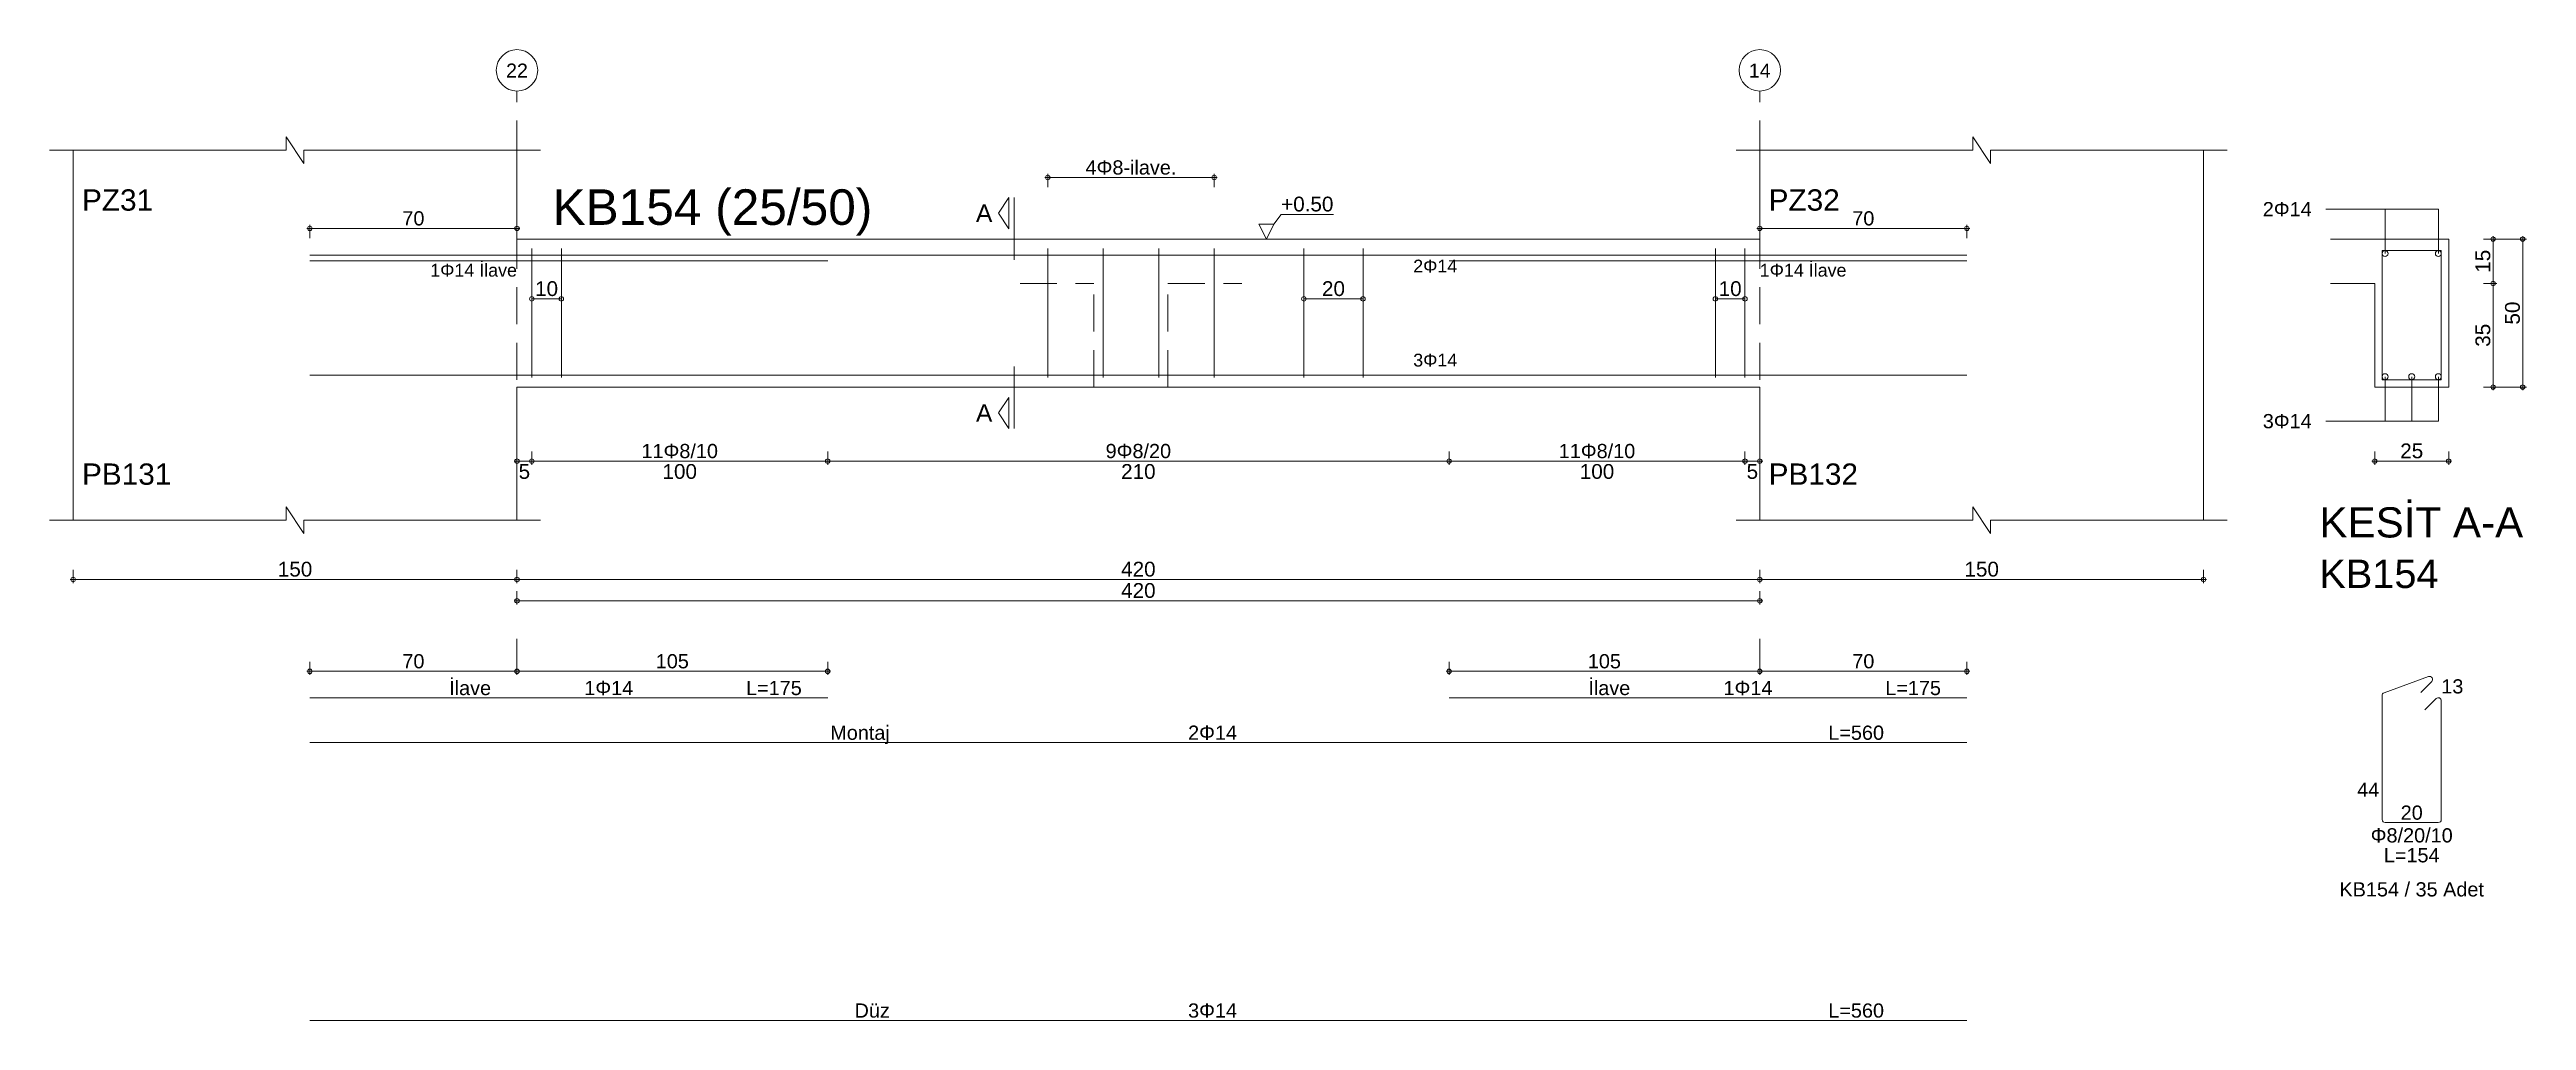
# Model space of a CAD drawing. Header units: millimetres. Extents: x 23801 to 80069, y 9628 to 14137.
# Drawn here: x 28893 to 30148, y 12338 to 12830 of the extents above; entities that cross this region are included whole.
import ezdxf

# ---------------------------------------------------------------- set-up
doc = ezdxf.new("R2010")
doc.units = ezdxf.units.MM
for name, pattern in [('DASHDOT2', [12.7, 6.35, -3.175, 0, -3.175]), ('DASHED4', [18.75, 12.5, -6.25]), ('HIDDEN2', [18.75, 12.5, -6.25])]:
    doc.linetypes.add(name, pattern=pattern)
doc.layers.add('aks', color=251, linetype='DASHDOT2', lineweight=35)
for name, color, linetype in [('Donatı Topl. Uzun. Yazısı', 7, 'Continuous'), ('Donatı Uz. Yazısı', 7, 'Continuous'), ('Donatı Yazısı', 7, 'Continuous'), ('Donatı Çizgisi', 7, 'Continuous'), ('Kiriş', 7, 'Continuous'), ('Standart', 7, 'Continuous'), ('Ölçülendirme', 7, 'Continuous')]:
    doc.layers.add(name, color=color, linetype=linetype)
doc.styles.add('arial_1_18', font='arial.ttf', dxfattribs={"height": 0.2})

# ---------------------------------------------------------------- blocks, each defined once
blk = doc.blocks.new('IDE143Entity7360')
at = {"layer": 'aks', "color": 30, "linetype": 'DASHED4', "lineweight": 5}
for points in [[(12488.31, 2016.8), (12488.31, 2151.8)], [(12908.31, 2016.8), (12908.31, 2151.8)], [(12488.31, 1955.8), (12488.31, 1966.8)], [(12908.31, 1955.8), (12908.31, 1966.8)]]:
    blk.add_lwpolyline(points, dxfattribs=at)
at = {"layer": 'aks', "color": 1, "linetype": 'Continuous', "lineweight": 5}
for centre in [(12488.31, 2158.8), (12908.31, 2158.8)]:
    blk.add_circle(centre, 7, dxfattribs=at)
at = {"layer": 'Donatı Çizgisi', "color": 5, "linetype": 'Continuous', "lineweight": 5}
for points in [[(12418.31, 2096.4), (12978.31, 2096.4)], [(12418.31, 2094.4), (12593.31, 2094.4)], [(12493.31, 2055), (12493.31, 2098.6)], [(12503.31, 2055), (12503.31, 2098.6)], [(12667.68, 2055), (12667.68, 2098.6)], [(12686.43, 2055), (12686.43, 2098.6)], [(12705.18, 2055), (12705.18, 2098.6)], [(12723.93, 2055), (12723.93, 2098.6)], [(12754.24, 2055), (12754.24, 2098.6)], [(12774.24, 2055), (12774.24, 2098.6)], [(12803.31, 2094.4), (12978.31, 2094.4)], [(12893.31, 2055), (12893.31, 2098.6)], [(12903.31, 2055), (12903.31, 2098.6)], [(13118.64, 2054.3), (13118.64, 2097.9)], [(13118.64, 2097.9), (13138.64, 2097.9)], [(13138.64, 2054.3), (13138.64, 2097.9)], [(12418.31, 2055.8), (12978.31, 2055.8)], [(13118.64, 2054.3), (13138.64, 2054.3)], [(13119.31, 1948.54), (13134.32, 1954.01)], [(13131.75, 1948.69), (13135.39, 1952.33)], [(12418.31, 1946.8), (12593.31, 1946.8)], [(12803.31, 1946.8), (12978.31, 1946.8)], [(13118.64, 1905.72), (13118.64, 1947.59)], [(13133.13, 1942.78), (13136.9, 1946.56)], [(13138.64, 1905.72), (13138.64, 1945.84)], [(12418.31, 1931.7), (12978.31, 1931.7)], [(13119.66, 1904.7), (13137.62, 1904.7)], [(12418.31, 1837.85), (12978.31, 1837.85)]]:
    blk.add_lwpolyline(points, dxfattribs=at)
for centre in [(13119.64, 2096.9), (13137.64, 2096.9), (13119.64, 2055.3), (13128.64, 2055.3), (13137.64, 2055.3)]:
    blk.add_circle(centre, 1, dxfattribs=at)
for centre, start, end in [((13134.67, 1953.05), 315, 110), ((13119.66, 1947.59), 110, 180), ((13137.62, 1945.84), 0, 135), ((13119.66, 1905.72), 180, 270), ((13137.62, 1905.72), 270, 0)]:
    blk.add_arc(centre, 1.02, start, end, dxfattribs=at)
at = {"layer": 'Kiriş', "color": 1, "linetype": 'Continuous', "lineweight": 5}
for points in [[(12410.31, 2131.8), (12410.31, 2136.3)], [(12416.31, 2127.3), (12410.31, 2136.3)], [(12980.31, 2131.8), (12980.31, 2136.3)], [(12986.31, 2127.3), (12980.31, 2136.3)], [(12330.31, 2131.8), (12410.31, 2131.8)], [(12338.31, 2006.8), (12338.31, 2131.8)], [(12416.31, 2127.3), (12416.31, 2131.8)], [(12416.31, 2131.8), (12496.31, 2131.8)], [(12488.31, 2101.8), (12488.31, 2131.8)], [(12900.31, 2131.8), (12980.31, 2131.8)], [(12908.31, 2101.8), (12908.31, 2131.8)], [(12986.31, 2131.8), (13066.31, 2131.8)], [(12986.31, 2127.3), (12986.31, 2131.8)], [(13058.31, 2006.8), (13058.31, 2131.8)], [(12488.31, 2101.8), (12908.31, 2101.8)], [(13101.14, 2101.8), (13141.14, 2101.8)], [(13141.14, 2051.8), (13141.14, 2101.8)], [(13101.14, 2086.8), (13116.14, 2086.8)], [(13116.14, 2051.8), (13116.14, 2086.8)], [(12488.31, 2051.8), (12908.31, 2051.8)], [(12488.31, 2006.8), (12488.31, 2051.8)], [(12908.31, 2006.8), (12908.31, 2051.8)], [(13116.14, 2051.8), (13141.14, 2051.8)], [(12416.31, 2002.3), (12410.31, 2011.3)], [(12410.31, 2006.8), (12410.31, 2011.3)], [(12986.31, 2002.3), (12980.31, 2011.3)], [(12980.31, 2006.8), (12980.31, 2011.3)], [(12330.31, 2006.8), (12410.31, 2006.8)], [(12416.31, 2006.8), (12496.31, 2006.8)], [(12416.31, 2002.3), (12416.31, 2006.8)], [(12900.31, 2006.8), (12980.31, 2006.8)], [(12986.31, 2006.8), (13066.31, 2006.8)], [(12986.31, 2002.3), (12986.31, 2006.8)]]:
    blk.add_lwpolyline(points, dxfattribs=at)
at = {"layer": 'Ölçülendirme', "color": 1, "linetype": 'Continuous', "lineweight": 5}
for points in [[(12666.68, 2122.6), (12724.93, 2122.6)], [(12667.68, 2119.35), (12667.68, 2123.85)], [(12723.93, 2119.35), (12723.93, 2123.85)], [(12651.06, 2110.55), (12654.56, 2115.8)], [(12654.56, 2105.3), (12651.06, 2110.55)], [(12654.56, 2105.3), (12654.56, 2115.8)], [(12656.31, 2094.8), (12656.31, 2115.8)], [(12744.06, 2106.8), (12746.56, 2110.13)], [(12746.56, 2110.13), (12764.23, 2110.13)], [(13099.64, 2111.9), (13137.64, 2111.9)], [(13119.64, 2096.9), (13119.64, 2111.9)], [(13137.64, 2096.9), (13137.64, 2111.9)], [(12417.31, 2105.4), (12489.31, 2105.4)], [(12418.31, 2102.15), (12418.31, 2106.65)], [(12488.31, 2102.15), (12488.31, 2106.65)], [(12741.56, 2101.8), (12739.06, 2106.8)], [(12739.06, 2106.8), (12744.06, 2106.8)], [(12744.06, 2106.8), (12741.56, 2101.8)], [(12741.56, 2101.8), (12741.56, 2101.8)], [(12907.31, 2105.4), (12979.31, 2105.4)], [(12908.31, 2102.15), (12908.31, 2106.65)], [(12978.31, 2102.15), (12978.31, 2106.65)], [(13152.89, 2101.8), (13167.39, 2101.8)], [(13156.14, 2050.8), (13156.14, 2102.8)], [(13166.14, 2050.8), (13166.14, 2102.8)], [(13152.89, 2086.8), (13157.39, 2086.8)], [(12493.31, 2081.6), (12503.31, 2081.6)], [(12754.24, 2081.6), (12774.24, 2081.6)], [(12893.31, 2081.6), (12903.31, 2081.6)], [(12656.31, 2037.8), (12656.31, 2058.8)], [(13119.64, 2040.3), (13119.64, 2055.3)], [(13128.64, 2040.3), (13128.64, 2055.3)], [(13137.64, 2040.3), (13137.64, 2055.3)], [(13152.89, 2051.8), (13167.39, 2051.8)], [(12651.06, 2043.05), (12654.56, 2048.3)], [(12654.56, 2037.8), (12651.06, 2043.05)], [(12654.56, 2037.8), (12654.56, 2048.3)], [(13099.64, 2040.3), (13137.64, 2040.3)], [(12487.31, 2026.8), (12909.31, 2026.8)], [(12488.31, 2025.55), (12488.31, 2030.05)], [(12493.31, 2025.55), (12493.31, 2030.05)], [(12593.31, 2025.55), (12593.31, 2030.05)], [(12803.31, 2025.55), (12803.31, 2030.05)], [(12903.31, 2025.55), (12903.31, 2030.05)], [(12908.31, 2025.55), (12908.31, 2030.05)], [(13115.14, 2026.8), (13142.14, 2026.8)], [(13116.14, 2025.55), (13116.14, 2030.05)], [(13141.14, 2025.55), (13141.14, 2030.05)], [(12337.31, 1986.8), (13059.31, 1986.8)], [(12338.31, 1985.55), (12338.31, 1990.05)], [(12488.31, 1985.55), (12488.31, 1990.05)], [(12908.31, 1985.55), (12908.31, 1990.05)], [(13058.31, 1985.55), (13058.31, 1990.05)], [(12487.31, 1979.6), (12909.31, 1979.6)], [(12488.31, 1978.35), (12488.31, 1982.85)], [(12908.31, 1978.35), (12908.31, 1982.85)], [(12418.31, 1954.55), (12418.31, 1959.05)], [(12488.31, 1954.55), (12488.31, 1959.05)], [(12488.31, 1954.55), (12488.31, 1959.05)], [(12593.31, 1954.55), (12593.31, 1959.05)], [(12803.31, 1954.55), (12803.31, 1959.05)], [(12908.31, 1954.55), (12908.31, 1959.05)], [(12908.31, 1954.55), (12908.31, 1959.05)], [(12978.31, 1954.55), (12978.31, 1959.05)], [(12417.31, 1955.8), (12489.31, 1955.8)], [(12487.31, 1955.8), (12594.31, 1955.8)], [(12802.31, 1955.8), (12909.31, 1955.8)], [(12907.31, 1955.8), (12979.31, 1955.8)]]:
    blk.add_lwpolyline(points, dxfattribs=at)
at = {"layer": 'Ölçülendirme', "color": 1, "linetype": 'HIDDEN2', "lineweight": 5}
for points in [[(12658.31, 2101.8), (12733.31, 2101.8)], [(12658.31, 2086.8), (12683.31, 2086.8)], [(12683.31, 2051.8), (12683.31, 2086.8)], [(12708.31, 2051.8), (12708.31, 2086.8)], [(12708.31, 2086.8), (12733.31, 2086.8)], [(12683.31, 2051.8), (12708.31, 2051.8)]]:
    blk.add_lwpolyline(points, dxfattribs=at)
at = {"layer": 'Ölçülendirme', "color": 1, "linetype": 'Continuous', "lineweight": 5}
for centre in [(12667.68, 2122.6), (12723.93, 2122.6), (12418.31, 2105.4), (12488.31, 2105.4), (12908.31, 2105.4), (12978.31, 2105.4), (13156.14, 2101.8), (13166.14, 2101.8), (13156.14, 2086.8), (12493.31, 2081.6), (12503.31, 2081.6), (12754.24, 2081.6), (12774.24, 2081.6), (12893.31, 2081.6), (12903.31, 2081.6), (13156.14, 2051.8), (13166.14, 2051.8), (12488.31, 2026.8), (12493.31, 2026.8), (12493.31, 2026.8), (12593.31, 2026.8), (12593.31, 2026.8), (12803.31, 2026.8), (12803.31, 2026.8), (12903.31, 2026.8), (12903.31, 2026.8), (12908.31, 2026.8), (13116.14, 2026.8), (13141.14, 2026.8), (12338.31, 1986.8), (12488.31, 1986.8), (12488.31, 1986.8), (12908.31, 1986.8), (12908.31, 1986.8), (13058.31, 1986.8), (12488.31, 1979.6), (12908.31, 1979.6), (12418.31, 1955.8), (12488.31, 1955.8), (12488.31, 1955.8), (12593.31, 1955.8), (12803.31, 1955.8), (12908.31, 1955.8), (12908.31, 1955.8), (12978.31, 1955.8)]:
    blk.add_circle(centre, 0.75, dxfattribs=at)
at = {"layer": 'aks', "color": 1, "linetype": 'Continuous', "lineweight": 5, "style": 'arial_1_18'}
for s, p in [('22', (12484.64, 2156.36)), ('14', (12904.64, 2156.36))]:
    blk.add_text(s, height=4.725, dxfattribs=at).set_placement(p)
at = {"layer": 'Donatı Topl. Uzun. Yazısı', "color": 1, "linetype": 'Continuous', "lineweight": 5, "style": 'arial_1_18'}
for s, p in [('L=175', (12565.72, 1947.76)), ('L=175', (12950.72, 1947.76)), ('L=560', (12931.47, 1932.66)), ('L=154', (13119.22, 1891.26)), ('L=560', (12931.47, 1838.81))]:
    blk.add_text(s, height=4.8, dxfattribs=at).set_placement(p)
at = {"layer": 'Donatı Uz. Yazısı', "color": 1, "linetype": 'Continuous', "lineweight": 5, "style": 'arial_1_18'}
for s, p in [('13', (13138.64, 1948.3)), ('44', (13110.22, 1913.42)), ('20', (13124.91, 1905.66))]:
    blk.add_text(s, height=4.8, dxfattribs=at).set_placement(p)
at = {"layer": 'Donatı Yazısı', "color": 5, "linetype": 'Continuous', "lineweight": 5, "style": 'arial_1_18'}
for s, height, p in [('2Φ14', 4.8, (13078.31, 2109.5)), ('1Φ14 İlave', 4.32, (12459, 2089.12)), ('1Φ14 İlave', 4.32, (12908.31, 2089.12)), ('3Φ14', 4.8, (13078.31, 2037.9)), ('1Φ14', 4.8, (12511.06, 1947.76)), ('1Φ14', 4.8, (12896.06, 1947.76)), ('2Φ14', 4.8, (12715.11, 1932.66)), ('Φ8/20/10', 4.8, (13114.78, 1897.98)), ('KB154 / 35 Adet', 4.8, (13104.22, 1879.74)), ('3Φ14', 4.8, (12715.11, 1838.81))]:
    blk.add_text(s, height=height, dxfattribs=at).set_placement(p)
for s, p in [('2Φ14', (12791.2, 2090.52)), ('3Φ14', (12791.2, 2058.76))]:
    blk.add_text(s, height=4.32, rotation=360, dxfattribs=at).set_placement(p)
at = {"layer": 'Donatı Yazısı', "color": 1, "linetype": 'Continuous', "lineweight": 5, "style": 'arial_1_18'}
for s, p in [('İlave', (12465.39, 1947.76)), ('İlave', (12850.39, 1947.76)), ('Montaj', (12594.18, 1932.66)), ('Düz', (12602.39, 1838.81))]:
    blk.add_text(s, height=4.8, dxfattribs=at).set_placement(p)
at = {"layer": 'Kiriş', "color": 1, "linetype": 'Continuous', "lineweight": 5, "style": 'arial_1_18'}
for s, height, p in [('PZ31', 7.2, (12341.31, 2111.4)), ('KB154 (25/50)', 12, (12500.31, 2106.6)), ('PZ32', 7.2, (12911.31, 2111.4)), ('PB131', 7.2, (12341.31, 2018.8)), ('PB132', 7.2, (12911.31, 2018.8)), ('KESİT A-A', 10.2, (13097.44, 2001)), ('KB154', 9.6, (13097.44, 1983.92))]:
    blk.add_text(s, height=height, dxfattribs=at).set_placement(p)
at = {"layer": 'Ölçülendirme', "color": 5, "linetype": 'Continuous', "lineweight": 5, "style": 'arial_1_18'}
for s, p in [('4Φ8-ilave.', (12680.46, 2123.6)), ('11Φ8/10', (12530.38, 2027.8)), ('9Φ8/20', (12687.24, 2027.8)), ('11Φ8/10', (12840.38, 2027.8)), ('70', (12449.58, 1956.8)), ('105', (12535.21, 1956.8)), ('105', (12850.21, 1956.8)), ('70', (12939.58, 1956.8))]:
    blk.add_text(s, height=4.8, dxfattribs=at).set_placement(p)
at = {"layer": 'Ölçülendirme', "color": 1, "linetype": 'Continuous', "lineweight": 5, "style": 'arial_1_18'}
for s, height, p in [('70', 4.8, (12449.58, 2106.4)), ('A', 5.95, (12643.42, 2107.57)), ('+0.50', 5, (12746.56, 2111.13)), ('70', 4.8, (12939.58, 2106.4)), ('A', 5.95, (12643.42, 2040.07)), ('5', 5, (12488.86, 2020.8)), ('100', 5, (12537.48, 2020.8)), ('210', 5, (12692.48, 2020.8)), ('100', 5, (12847.48, 2020.8)), ('5', 5, (12903.86, 2020.8)), ('25', 5, (13124.76, 2027.76)), ('150', 5, (12407.48, 1987.8)), ('420', 5, (12692.48, 1987.8)), ('150', 5, (12977.48, 1987.8)), ('420', 5, (12692.48, 1980.6))]:
    blk.add_text(s, height=height, dxfattribs=at).set_placement(p)
for s, rotation, p in [('15', 90, (13155.18, 2090.42)), ('10', 360, (12494.42, 2082.56)), ('20', 360, (12760.36, 2082.56)), ('10', 360, (12894.42, 2082.56)), ('50', 90, (13165.18, 2072.92)), ('35', 90, (13155.18, 2065.42))]:
    blk.add_text(s, height=5, rotation=rotation, dxfattribs=at).set_placement(p)

msp = doc.modelspace()

# ---------------------------------------------------------------- block references
at = {"layer": 'Standart', "xscale": 1.5, "yscale": 1.5, "zscale": 1.5}
msp.add_blockref('IDE143Entity7360', (10397.2, 9581.7), dxfattribs=at)

doc.saveas('drawing.dxf')
